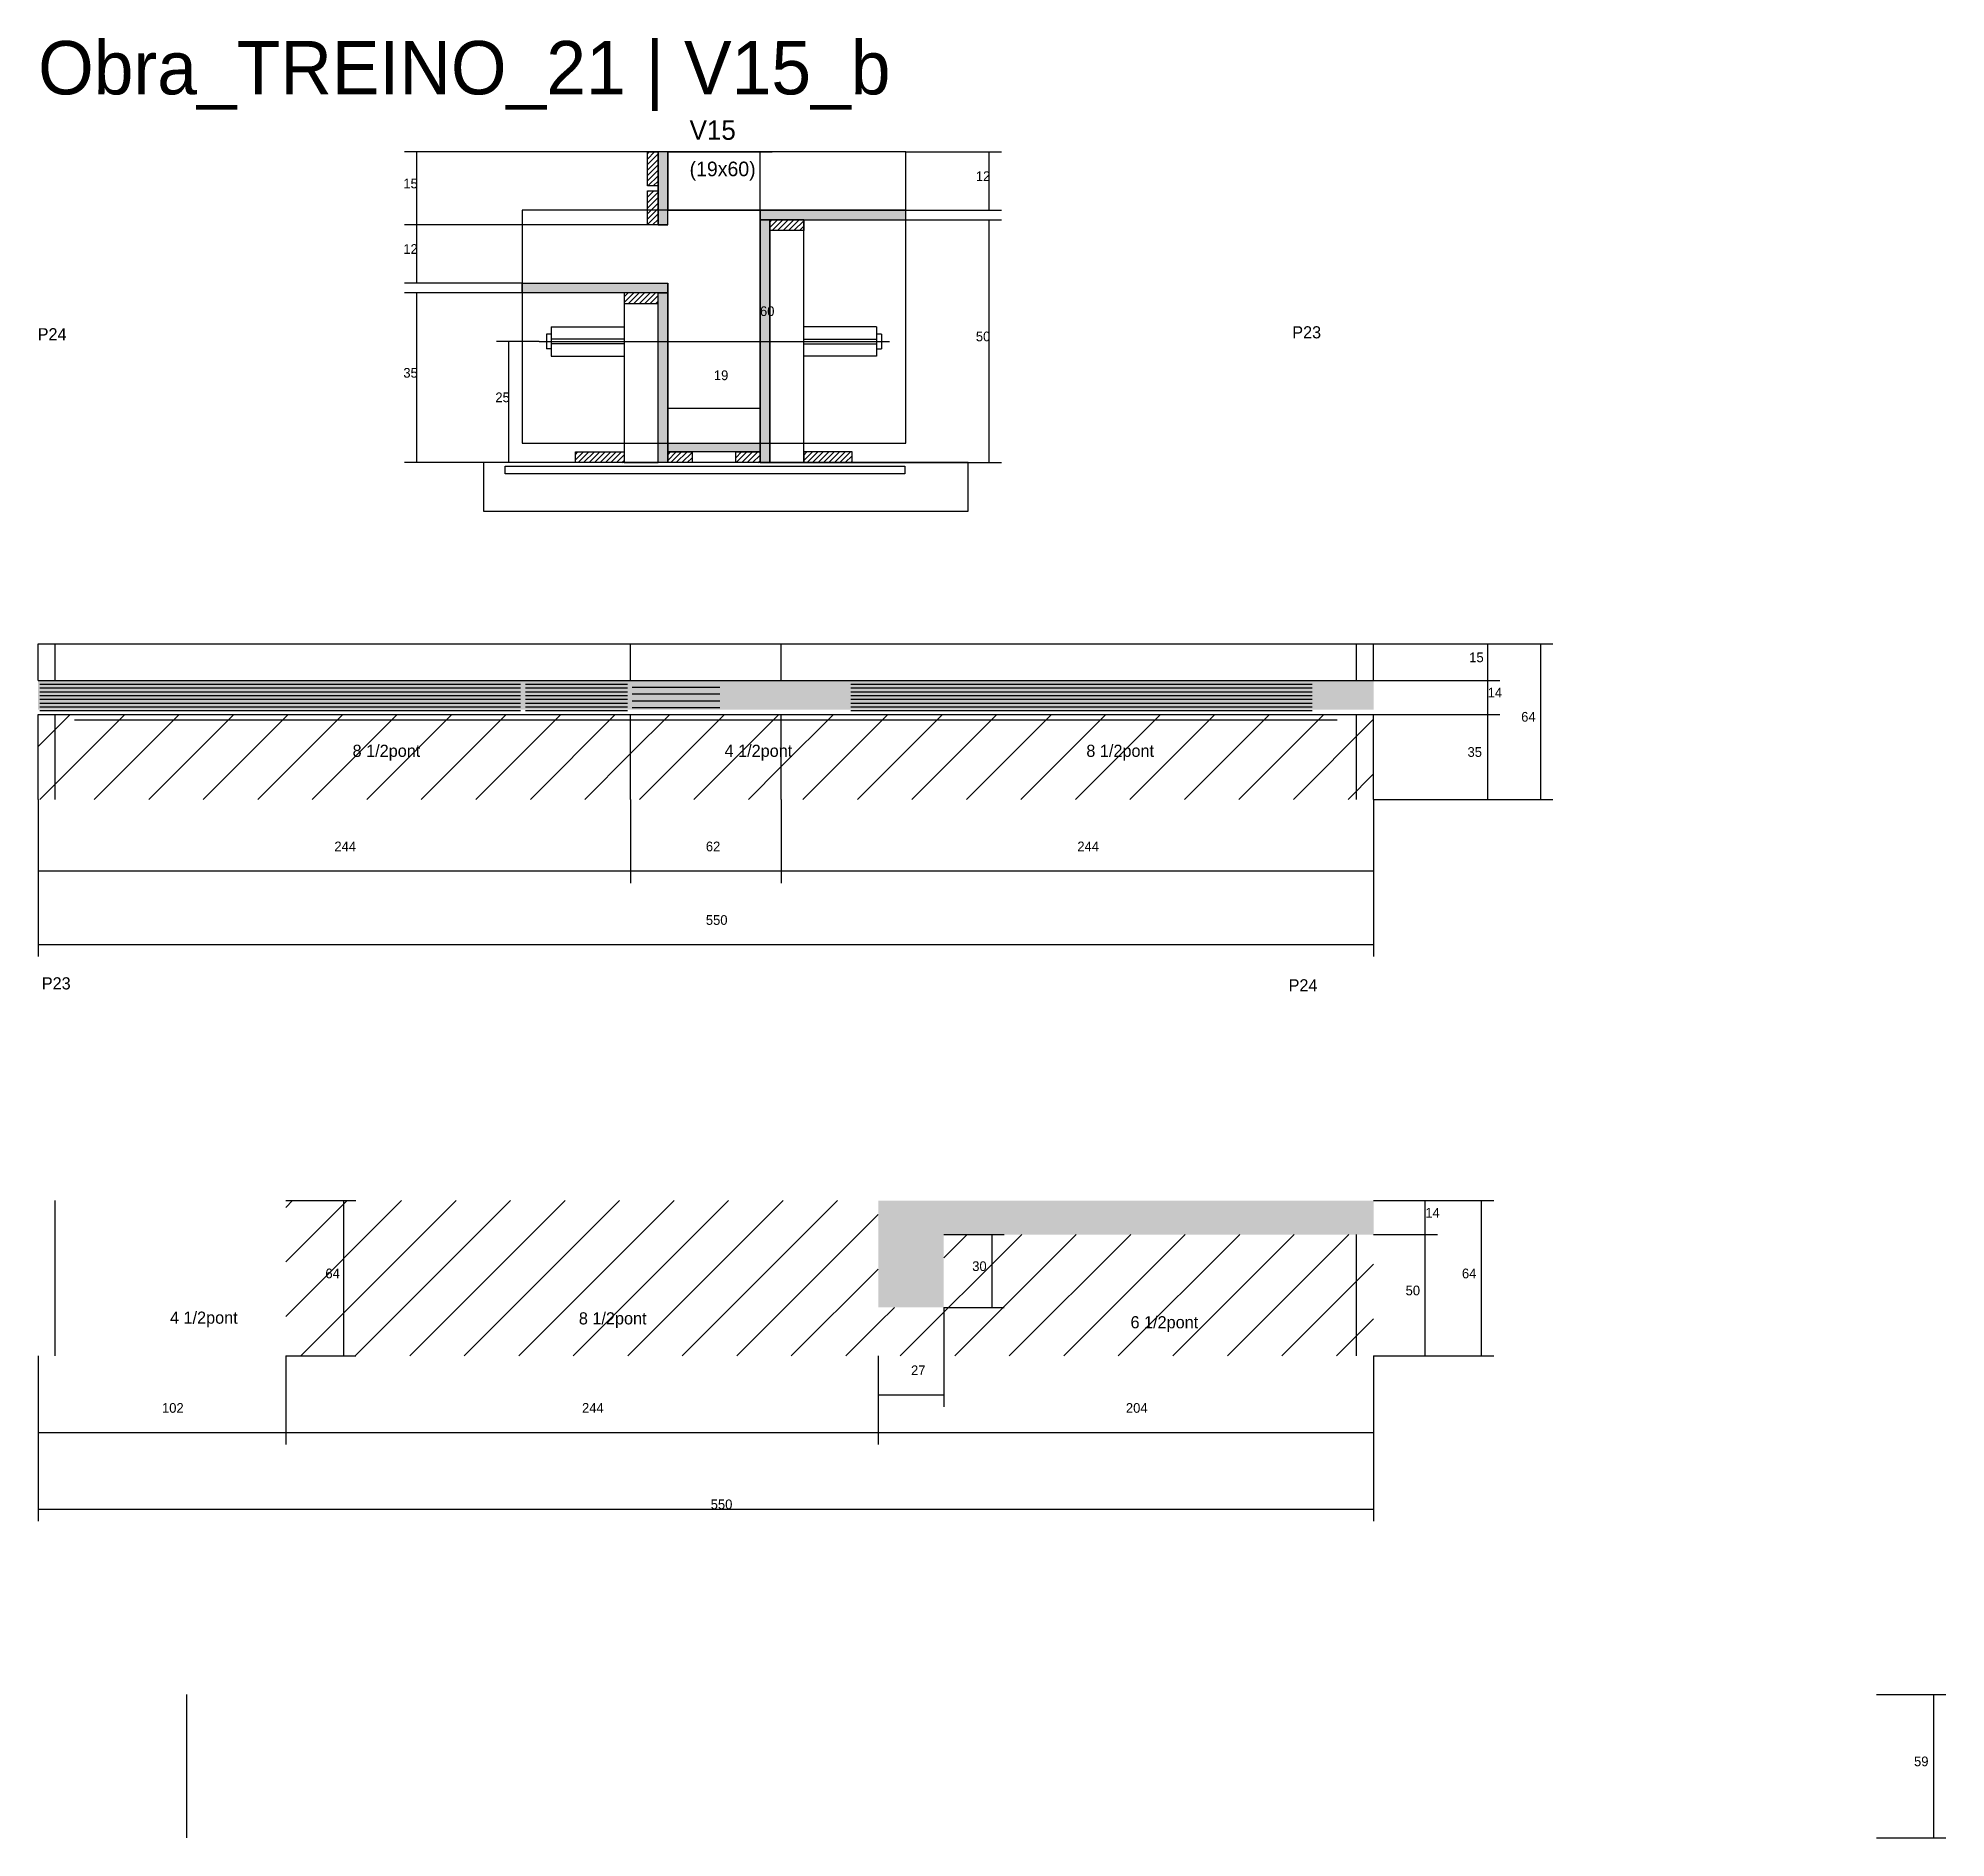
# Model space of a CAD drawing. Header units: metres. Extents: x -41 to 34840, y -36000 to 1848.
# Drawn here: x 11680 to 12466, y -22378 to -21637 of the extents above; entities that cross this region are included whole.
import ezdxf

# ---------------------------------------------------------------- set-up
doc = ezdxf.new("R2010")
doc.units = ezdxf.units.M
for name, color, linetype in [('barrote', 126, 'Continuous'), ('CONCRETO', 251, 'Continuous'), ('COTA', 4, 'Continuous'), ('Cota Seção (2x)', 4, 'Continuous'), ('Hachura', 253, 'Continuous'), ('LABEL_ID', 3, 'Continuous'), ('Madeira', 126, 'Continuous'), ('NOMENCLATURA', 7, 'Continuous'), ('Painéis', 200, 'Continuous'), ('SARR_2.2x7', 40, 'Continuous'), ('SCO-___-LAJ', 4, 'Continuous'), ('TENSOR', 2, 'Continuous'), ('Texto Seção', 7, 'Continuous')]:
    doc.layers.add(name, color=color, linetype=linetype)

msp = doc.modelspace()

# ---------------------------------------------------------------- texts
at = {"layer": 'COTA'}
for s, p in [('12', (12066.2, -21695.7)), ('15', (11830.4, -21698.7)), ('12', (11830.4, -21725.7)), ('50', (12066.2, -21761.7)), ('35', (11830.4, -21776.7)), ('25', (11868.3, -21786.8)), ('15', (12269.4, -21893.9)), ('14', (12277, -21908.4)), ('64', (12290.8, -21918.4)), ('35', (12268.7, -21932.9)), ('244', (11802, -21971.8)), ('62', (11955, -21971.8)), ('244', (12108, -21971.8)), ('550', (11955, -22002.1)), ('14', (12251.3, -22122.7)), ('30', (12064.7, -22144.7)), ('64', (11798.3, -22147.7)), ('64', (12266.4, -22147.7)), ('50', (12243.2, -22154.7)), ('27', (12039.5, -22187.6)), ('102', (11731, -22203.1)), ('244', (11904, -22203.1)), ('204', (12128, -22203.1)), ('550', (11957, -22242.8)), ('59', (12452.6, -22348.7))]:
    msp.add_text(s, height=4, dxfattribs=at).set_placement(p)
at = {"layer": 'Cota Seção (2x)'}
for s, p in [('60', (11977.3, -21751.3)), ('19', (11958.3, -21777.7))]:
    msp.add_text(s, height=4, dxfattribs=at).set_placement(p)
at = {"layer": 'LABEL_ID'}
msp.add_text('Obra_TREINO_21 | V15_b', height=22, dxfattribs=at).set_placement((11680, -21660))
at = {"layer": 'NOMENCLATURA'}
for s, p in [('P23', (12196.5, -21760.5)), ('P24', (11679.8, -21761.3)), ('8 1/2pont', (11809.5, -21932.9)), ('4 1/2pont', (11962.7, -21932.9)), ('8 1/2pont', (12111.7, -21932.9)), ('P23', (11681.5, -22028.7)), ('P24', (12195, -22029.5)), ('4 1/2pont', (11734.3, -22166.4)), ('8 1/2pont', (11902.7, -22166.7)), ('6 1/2pont', (12129.9, -22168.3))]:
    msp.add_text(s, height=5, dxfattribs=at).set_placement(p)
at = {"layer": 'Texto Seção'}
for s, height, p in [('V15', 8, (11948.3, -21678.7)), ('(19x60)', 6, (11948.3, -21693.7))]:
    msp.add_text(s, height=height, dxfattribs=at).set_placement(p)

# ---------------------------------------------------------------- hatches: boundary and pattern name
at = {"layer": 'COTA'}
h = msp.add_hatch(dxfattribs=at)
h.set_pattern_fill('AR-CONC', scale=0.03)
h.paths.add_polyline_path([(11680, -21901.4), (11680, -21913.4), (12230, -21913.4), (12230, -21901.4)])
h = msp.add_hatch(dxfattribs=at)
h.set_pattern_fill('AR-CONC', scale=0.03)
h.paths.add_polyline_path([(12053, -22129.7), (12230, -22129.7), (12230, -22115.7), (12026, -22115.7), (12026, -22159.7), (12053, -22159.7)])
at = {"layer": 'Hachura'}
h = msp.add_hatch(dxfattribs=at)
h.set_pattern_fill('ANSI31', scale=0.5)
h.paths.add_polyline_path([(11935.3, -21697.7), (11930.9, -21697.7), (11930.9, -21697.7), (11930.9, -21683.7), (11930.9, -21683.7), (11935.3, -21683.7), (11935.3, -21683.7), (11935.3, -21697.7)])
h = msp.add_hatch(color=8, dxfattribs=at)
h.dxf.hatch_style = 1
h.paths.add_polyline_path([(11939.3, -21683.7), (11935.3, -21683.7), (11935.3, -21683.7), (11935.3, -21713.7), (11935.3, -21713.7), (11939.3, -21713.7), (11939.3, -21713.7), (11939.3, -21683.7)])
h = msp.add_hatch(dxfattribs=at)
h.set_pattern_fill('ANSI31', scale=0.5)
h.paths.add_polyline_path([(11935.3, -21713.7), (11930.9, -21713.7), (11930.9, -21713.7), (11930.9, -21699.7), (11930.9, -21699.7), (11935.3, -21699.7), (11935.3, -21699.7), (11935.3, -21713.7)])
h = msp.add_hatch(color=8, dxfattribs=at)
h.dxf.hatch_style = 1
h.paths.add_polyline_path([(12037.3, -21711.7), (12037.3, -21707.7), (12037.3, -21707.7), (11977.3, -21707.7), (11977.3, -21707.7), (11977.3, -21711.7), (11977.3, -21711.7), (12037.3, -21711.7)])
h = msp.add_hatch(color=8, dxfattribs=at)
h.dxf.hatch_style = 1
h.paths.add_polyline_path([(11981.3, -21711.7), (11977.3, -21711.7), (11977.3, -21711.7), (11977.3, -21811.7), (11977.3, -21811.7), (11981.3, -21811.7), (11981.3, -21811.7), (11981.3, -21711.7)])
h = msp.add_hatch(dxfattribs=at)
h.set_pattern_fill('ANSI31', scale=0.5)
h.paths.add_polyline_path([(11995.3, -21711.7), (11995.3, -21716.1), (11995.3, -21716.1), (11981.3, -21716.1), (11981.3, -21716.1), (11981.3, -21711.7), (11981.3, -21711.7), (11995.3, -21711.7)])
h = msp.add_hatch(color=8, dxfattribs=at)
h.dxf.hatch_style = 1
h.paths.add_polyline_path([(11879.3, -21741.7), (11879.3, -21737.7), (11879.3, -21737.7), (11939.3, -21737.7), (11939.3, -21737.7), (11939.3, -21741.7), (11939.3, -21741.7), (11879.3, -21741.7)])
h = msp.add_hatch(dxfattribs=at)
h.set_pattern_fill('ANSI31', scale=0.5)
h.paths.add_polyline_path([(11921.3, -21741.7), (11921.3, -21746.1), (11921.3, -21746.1), (11935.3, -21746.1), (11935.3, -21746.1), (11935.3, -21741.7), (11935.3, -21741.7), (11921.3, -21741.7)])
h = msp.add_hatch(color=8, dxfattribs=at)
h.dxf.hatch_style = 1
h.paths.add_polyline_path([(11935.3, -21741.7), (11939.3, -21741.7), (11939.3, -21741.7), (11939.3, -21811.7), (11939.3, -21811.7), (11935.3, -21811.7), (11935.3, -21811.7), (11935.3, -21741.7)])
h = msp.add_hatch(dxfattribs=at)
h.set_pattern_fill('ANSI31', scale=0.5)
h.paths.add_polyline_path([(11901.3, -21811.7), (11901.3, -21807.3), (11901.3, -21807.3), (11921.3, -21807.3), (11921.3, -21807.3), (11921.3, -21811.7), (11921.3, -21811.7), (11901.3, -21811.7)])
h = msp.add_hatch(color=8, dxfattribs=at)
h.dxf.hatch_style = 1
h.paths.add_polyline_path([(11939.3, -21807.3), (11939.3, -21803.7), (11939.3, -21803.7), (11977.3, -21803.7), (11977.3, -21803.7), (11977.3, -21807.3), (11977.3, -21807.3), (11939.3, -21807.3)])
h = msp.add_hatch(dxfattribs=at)
h.set_pattern_fill('ANSI31', scale=0.5)
h.paths.add_polyline_path([(11939.3, -21811.7), (11939.3, -21807.3), (11939.3, -21807.3), (11949.3, -21807.3), (11949.3, -21807.3), (11949.3, -21811.7), (11949.3, -21811.7), (11939.3, -21811.7)])
h = msp.add_hatch(dxfattribs=at)
h.set_pattern_fill('ANSI31', scale=0.5)
h.paths.add_polyline_path([(11967.3, -21811.7), (11967.3, -21807.3), (11967.3, -21807.3), (11977.3, -21807.3), (11977.3, -21807.3), (11977.3, -21811.7), (11977.3, -21811.7), (11967.3, -21811.7)])
h = msp.add_hatch(dxfattribs=at)
h.set_pattern_fill('ANSI31', scale=0.5)
h.paths.add_polyline_path([(12015.3, -21811.7), (12015.3, -21807.3), (12015.3, -21807.3), (11995.3, -21807.3), (11995.3, -21807.3), (11995.3, -21811.7), (11995.3, -21811.7), (12015.3, -21811.7)])
h = msp.add_hatch(dxfattribs=at)
h.set_pattern_fill('ANSI31', scale=5)
h.paths.add_polyline_path([(11680, -21915.4), (11680, -21950.4), (11924, -21950.4), (11924, -21915.4)])
h = msp.add_hatch(dxfattribs=at)
h.set_pattern_fill('ANSI31', scale=5)
h.paths.add_polyline_path([(11986, -21950.4), (11986, -21915.4), (11924, -21915.4), (11924, -21950.4)])
h = msp.add_hatch(dxfattribs=at)
h.set_pattern_fill('ANSI31', scale=5)
h.paths.add_polyline_path([(12230, -21950.4), (12230, -21915.4), (11986, -21915.4), (11986, -21950.4)])
h = msp.add_hatch(dxfattribs=at)
h.set_pattern_fill('ANSI31', scale=5)
h.paths.add_polyline_path([(12026, -22179.7), (12026, -22115.7), (11782, -22115.7), (11782, -22179.7)])
h = msp.add_hatch(dxfattribs=at)
h.set_pattern_fill('ANSI31', scale=5)
h.paths.add_polyline_path([(12053, -22129.7), (12053, -22159.7), (12026, -22159.7), (12026, -22179.7), (12230, -22179.7), (12230, -22129.7)])

# ---------------------------------------------------------------- linework, layer by layer
for p, q in [((11891.3, -21755.8), (11891.3, -21767.8)), ((11891.3, -21755.8), (11921.3, -21755.8)), ((12025.3, -21755.8), (11995.3, -21755.8)), ((12025.3, -21755.8), (12025.3, -21767.8)), ((11889.3, -21758.8), (11889.3, -21764.8)), ((11891.3, -21758.8), (11889.3, -21758.8)), ((11921.3, -21760.8), (11891.3, -21760.8)), ((11921.3, -21762.8), (11891.3, -21762.8)), ((11995.3, -21760.8), (12025.3, -21760.8)), ((11995.3, -21762.8), (12025.3, -21762.8)), ((12027.3, -21758.8), (12025.3, -21758.8)), ((12027.3, -21758.8), (12027.3, -21764.8)), ((11891.3, -21764.8), (11889.3, -21764.8)), ((11891.3, -21767.8), (11921.3, -21767.8)), ((12025.3, -21767.8), (11995.3, -21767.8)), ((12025.3, -21764.8), (12027.3, -21764.8))]:
    msp.add_line(p, q)
at = {"layer": 'barrote'}
msp.add_lwpolyline([(11863.4, -21831.7), (12063, -21831.7), (12063, -21811.7), (11863.4, -21811.7)], close=True, dxfattribs=at)
at = {"layer": 'CONCRETO'}
for points in [[(12037.3, -21707.7), (12037.3, -21683.7), (11939.3, -21683.7)], [(11939.3, -21713.7), (11879.3, -21713.7), (11879.3, -21737.7), (11939.3, -21737.7), (11939.3, -21803.7), (11977.3, -21803.7), (11977.3, -21717.7), (11977.3, -21707.7), (12037.3, -21707.7)]]:
    msp.add_lwpolyline(points, dxfattribs=at)
for points in [[(11939.3, -21707.7), (12037.3, -21707.7), (12037.3, -21683.7), (11939.3, -21683.7)], [(11879.3, -21803.7), (12037.3, -21803.7), (12037.3, -21707.7), (11879.3, -21707.7)]]:
    msp.add_lwpolyline(points, close=True, dxfattribs=at)
at = {"layer": 'COTA'}
for p, q in [((11935.3, -21683.7), (11830.9, -21683.7)), ((11835.9, -21713.7), (11835.9, -21683.7)), ((12037.3, -21683.7), (12076.7, -21683.7)), ((12071.7, -21707.7), (12071.7, -21683.7)), ((12037.3, -21707.7), (12076.7, -21707.7)), ((11879.3, -21713.7), (11830.9, -21713.7)), ((11935.3, -21713.7), (11830.9, -21713.7)), ((11835.9, -21737.7), (11835.9, -21713.7)), ((11995.3, -21711.7), (12076.7, -21711.7)), ((12071.7, -21811.7), (12071.7, -21711.7)), ((11879.3, -21737.7), (11830.9, -21737.7)), ((11879.3, -21741.7), (11830.9, -21741.7)), ((11835.9, -21811.7), (11835.9, -21741.7)), ((11886.3, -21761.8), (11868.8, -21761.8)), ((11873.8, -21811.7), (11873.8, -21761.8)), ((11901.3, -21811.7), (11830.9, -21811.7)), ((11893.2, -21811.7), (11868.8, -21811.7)), ((12015.3, -21811.7), (12076.7, -21811.7)), ((12230, -21886.4), (12303.9, -21886.4)), ((12230, -21886.4), (12282, -21886.4)), ((12277, -21901.4), (12277, -21886.4)), ((12298.9, -21950.4), (12298.9, -21886.4)), ((12230, -21901.4), (12282, -21901.4)), ((12230, -21901.4), (12282, -21901.4)), ((12277, -21915.4), (12277, -21901.4)), ((12230, -21915.4), (12282, -21915.4)), ((12230, -21915.4), (12282, -21915.4)), ((12277, -21950.4), (12277, -21915.4)), ((11680, -21950.4), (11680, -21984.9)), ((11680, -21950.4), (11680, -22015.2)), ((11924, -21950.4), (11924, -21984.9)), ((11924, -21950.4), (11924, -21984.9)), ((11986, -21950.4), (11986, -21984.9)), ((11986, -21950.4), (11986, -21984.9)), ((12230, -21950.4), (12230, -21984.9)), ((12230, -21950.4), (12303.9, -21950.4)), ((12230, -21950.4), (12282, -21950.4)), ((12230, -21950.4), (12230, -22015.2)), ((11680, -21979.9), (11924, -21979.9)), ((11924, -21979.9), (11986, -21979.9)), ((11986, -21979.9), (12230, -21979.9)), ((11680, -22010.2), (12230, -22010.2)), ((11782, -22115.7), (11810.9, -22115.7)), ((11805.9, -22179.7), (11805.9, -22115.7)), ((12230, -22115.7), (12256.3, -22115.7)), ((12230, -22115.7), (12279.5, -22115.7)), ((12251.3, -22129.7), (12251.3, -22115.7)), ((12274.5, -22179.7), (12274.5, -22115.7)), ((12053, -22129.7), (12077.9, -22129.7)), ((12072.9, -22159.7), (12072.9, -22129.7)), ((12230, -22129.7), (12256.3, -22129.7)), ((12230, -22129.7), (12256.3, -22129.7)), ((12251.3, -22179.7), (12251.3, -22129.7)), ((12053, -22159.7), (12077.9, -22159.7)), ((12053, -22159.7), (12053, -22200.7)), ((11680, -22179.7), (11680, -22247.8)), ((11680, -22179.7), (11680, -22216.2)), ((11782, -22179.7), (11782, -22216.2)), ((11782, -22179.7), (11782, -22216.2)), ((11782, -22179.7), (11810.9, -22179.7)), ((12026, -22179.7), (12026, -22216.2)), ((12026, -22179.7), (12026, -22216.2)), ((12026, -22179.7), (12026, -22200.7)), ((12230, -22179.7), (12230, -22216.2)), ((12230, -22179.7), (12230, -22247.8)), ((12230, -22179.7), (12256.3, -22179.7)), ((12230, -22179.7), (12279.5, -22179.7)), ((12026, -22195.7), (12053, -22195.7)), ((11680, -22211.2), (11782, -22211.2)), ((11782, -22211.2), (12026, -22211.2)), ((12026, -22211.2), (12230, -22211.2)), ((11680, -22242.8), (12230, -22242.8)), ((12437.2, -22319.2), (12465.7, -22319.2)), ((12460.7, -22378.2), (12460.7, -22319.2)), ((12437.2, -22378.2), (12465.7, -22378.2))]:
    msp.add_line(p, q, dxfattribs=at)
at = {"layer": 'Cota Seção (2x)'}
for p, q in [((11939.3, -21683.7), (11982.3, -21683.7)), ((11977.3, -21803.7), (11977.3, -21683.7)), ((11939.3, -21803.7), (11939.3, -21784.2)), ((11977.3, -21803.7), (11977.3, -21784.2)), ((11939.3, -21789.2), (11977.3, -21789.2)), ((11939.3, -21803.7), (11982.3, -21803.7))]:
    msp.add_line(p, q, dxfattribs=at)
at = {"layer": 'Madeira'}
for points in [[(11935.3, -21697.7), (11930.9, -21697.7), (11930.9, -21683.7), (11935.3, -21683.7)], [(11935.3, -21713.7), (11930.9, -21713.7), (11930.9, -21699.7), (11935.3, -21699.7)], [(11995.3, -21711.7), (11995.3, -21716.1), (11981.3, -21716.1), (11981.3, -21711.7)], [(11995.3, -21711.7), (11981.3, -21711.7), (11981.3, -21811.7), (11995.3, -21811.7)], [(11921.3, -21741.7), (11921.3, -21746.1), (11935.3, -21746.1), (11935.3, -21741.7)], [(11921.3, -21811.7), (11935.3, -21811.7), (11935.3, -21741.7), (11921.3, -21741.7)], [(11901.3, -21811.7), (11901.3, -21807.3), (11921.3, -21807.3), (11921.3, -21811.7)], [(11939.3, -21811.7), (11939.3, -21807.3), (11949.3, -21807.3), (11949.3, -21811.7)], [(11967.3, -21811.7), (11967.3, -21807.3), (11977.3, -21807.3), (11977.3, -21811.7)], [(12015.3, -21811.7), (12015.3, -21807.3), (11995.3, -21807.3), (11995.3, -21811.7)], [(11863.4, -21831.7), (12063, -21831.7), (12063, -21811.7), (11863.4, -21811.7)]]:
    msp.add_lwpolyline(points, close=True, dxfattribs=at)
at = {"layer": 'Painéis'}
for p, q in [((11935.3, -21713.7), (11935.3, -21683.7)), ((11977.3, -21707.7), (12037.3, -21707.7)), ((11977.3, -21711.7), (11977.3, -21707.7)), ((12037.3, -21711.7), (12037.3, -21707.7)), ((11977.3, -21811.7), (11977.3, -21711.7)), ((11879.3, -21737.7), (11939.3, -21737.7)), ((11879.3, -21741.7), (11879.3, -21737.7)), ((11939.3, -21741.7), (11939.3, -21737.7)), ((11939.3, -21811.7), (11939.3, -21741.7)), ((11939.3, -21803.7), (11977.3, -21803.7)), ((11939.3, -21807.3), (11939.3, -21803.7)), ((11977.3, -21807.3), (11977.3, -21803.7)), ((11680, -21886.4), (12230, -21886.4)), ((11680, -21901.4), (11680, -21886.4)), ((11924, -21901.4), (11924, -21886.4)), ((11986, -21901.4), (11986, -21886.4)), ((12230, -21901.4), (12230, -21886.4)), ((11680, -21901.4), (12230, -21901.4)), ((11680, -21915.4), (12230, -21915.4)), ((11680, -21950.4), (11680, -21915.4)), ((11924, -21950.4), (11924, -21915.4)), ((11986, -21950.4), (11986, -21915.4)), ((12230, -21950.4), (12230, -21915.4))]:
    msp.add_line(p, q, dxfattribs=at)
for points in [[(11939.3, -21683.7), (11935.3, -21683.7), (11935.3, -21713.7), (11939.3, -21713.7)], [(12037.3, -21711.7), (12037.3, -21707.7), (11977.3, -21707.7), (11977.3, -21711.7)], [(11981.3, -21711.7), (11977.3, -21711.7), (11977.3, -21811.7), (11981.3, -21811.7)], [(11879.3, -21741.7), (11879.3, -21737.7), (11939.3, -21737.7), (11939.3, -21741.7)], [(11935.3, -21741.7), (11939.3, -21741.7), (11939.3, -21811.7), (11935.3, -21811.7)], [(11939.3, -21807.3), (11939.3, -21803.7), (11977.3, -21803.7), (11977.3, -21807.3)]]:
    msp.add_lwpolyline(points, close=True, dxfattribs=at)
at = {"layer": 'SARR_2.2x7'}
for p, q in [((11687, -21901.4), (11687, -21886.4)), ((12223, -21901.4), (12223, -21886.4)), ((11680.7, -21902.96), (11878.7, -21902.96)), ((11680.7, -21904.51), (11878.7, -21904.51)), ((11880.7, -21902.96), (11922.7, -21902.96)), ((11880.7, -21904.51), (11922.7, -21904.51)), ((11924.7, -21904.2), (11960.7, -21904.2)), ((12014.7, -21902.96), (12204.7, -21902.96)), ((12014.7, -21904.51), (12204.7, -21904.51)), ((11680.7, -21906.07), (11878.7, -21906.07)), ((11680.7, -21907.62), (11878.7, -21907.62)), ((11680.7, -21909.18), (11878.7, -21909.18)), ((11680.7, -21910.73), (11878.7, -21910.73)), ((11680.7, -21912.29), (11878.7, -21912.29)), ((11880.7, -21906.07), (11922.7, -21906.07)), ((11880.7, -21907.62), (11922.7, -21907.62)), ((11880.7, -21909.18), (11922.7, -21909.18)), ((11880.7, -21910.73), (11922.7, -21910.73)), ((11880.7, -21912.29), (11922.7, -21912.29)), ((11924.7, -21907), (11960.7, -21907)), ((11924.7, -21909.8), (11960.7, -21909.8)), ((11924.7, -21912.6), (11960.7, -21912.6)), ((12014.7, -21906.07), (12204.7, -21906.07)), ((12014.7, -21907.62), (12204.7, -21907.62)), ((12014.7, -21909.18), (12204.7, -21909.18)), ((12014.7, -21910.73), (12204.7, -21910.73)), ((12014.7, -21912.29), (12204.7, -21912.29)), ((11680.7, -21913.84), (11878.7, -21913.84)), ((11687, -21950.4), (11687, -21915.4)), ((11695, -21917.6), (11924, -21917.6)), ((11880.7, -21913.84), (11922.7, -21913.84)), ((11924, -21917.6), (11986, -21917.6)), ((11986, -21917.6), (12215, -21917.6)), ((12014.7, -21913.84), (12204.7, -21913.84)), ((12223, -21950.4), (12223, -21915.4)), ((11687, -22179.7), (11687, -22115.7)), ((12223, -22179.7), (12223, -22129.7)), ((11741.2, -22378.2), (11741.2, -22319.2))]:
    msp.add_line(p, q, dxfattribs=at)
at = {"layer": 'SCO-___-LAJ'}
msp.add_lwpolyline([(11872.4, -21813.1), (12036.9, -21813.1), (12036.9, -21816.3), (11872.4, -21816.3)], close=True, dxfattribs=at)
at = {"layer": 'TENSOR'}
msp.add_line((11886.3, -21761.8), (12030.6, -21761.8), dxfattribs=at)

msp.set_redraw_order([(e.dxf.handle, doc.entitydb.next_handle()) for e in msp.query("TEXT MTEXT ATTDEF DIMENSION ARC_DIMENSION")])  # texts and dimensions are drawn at this point

doc.saveas('drawing.dxf')
